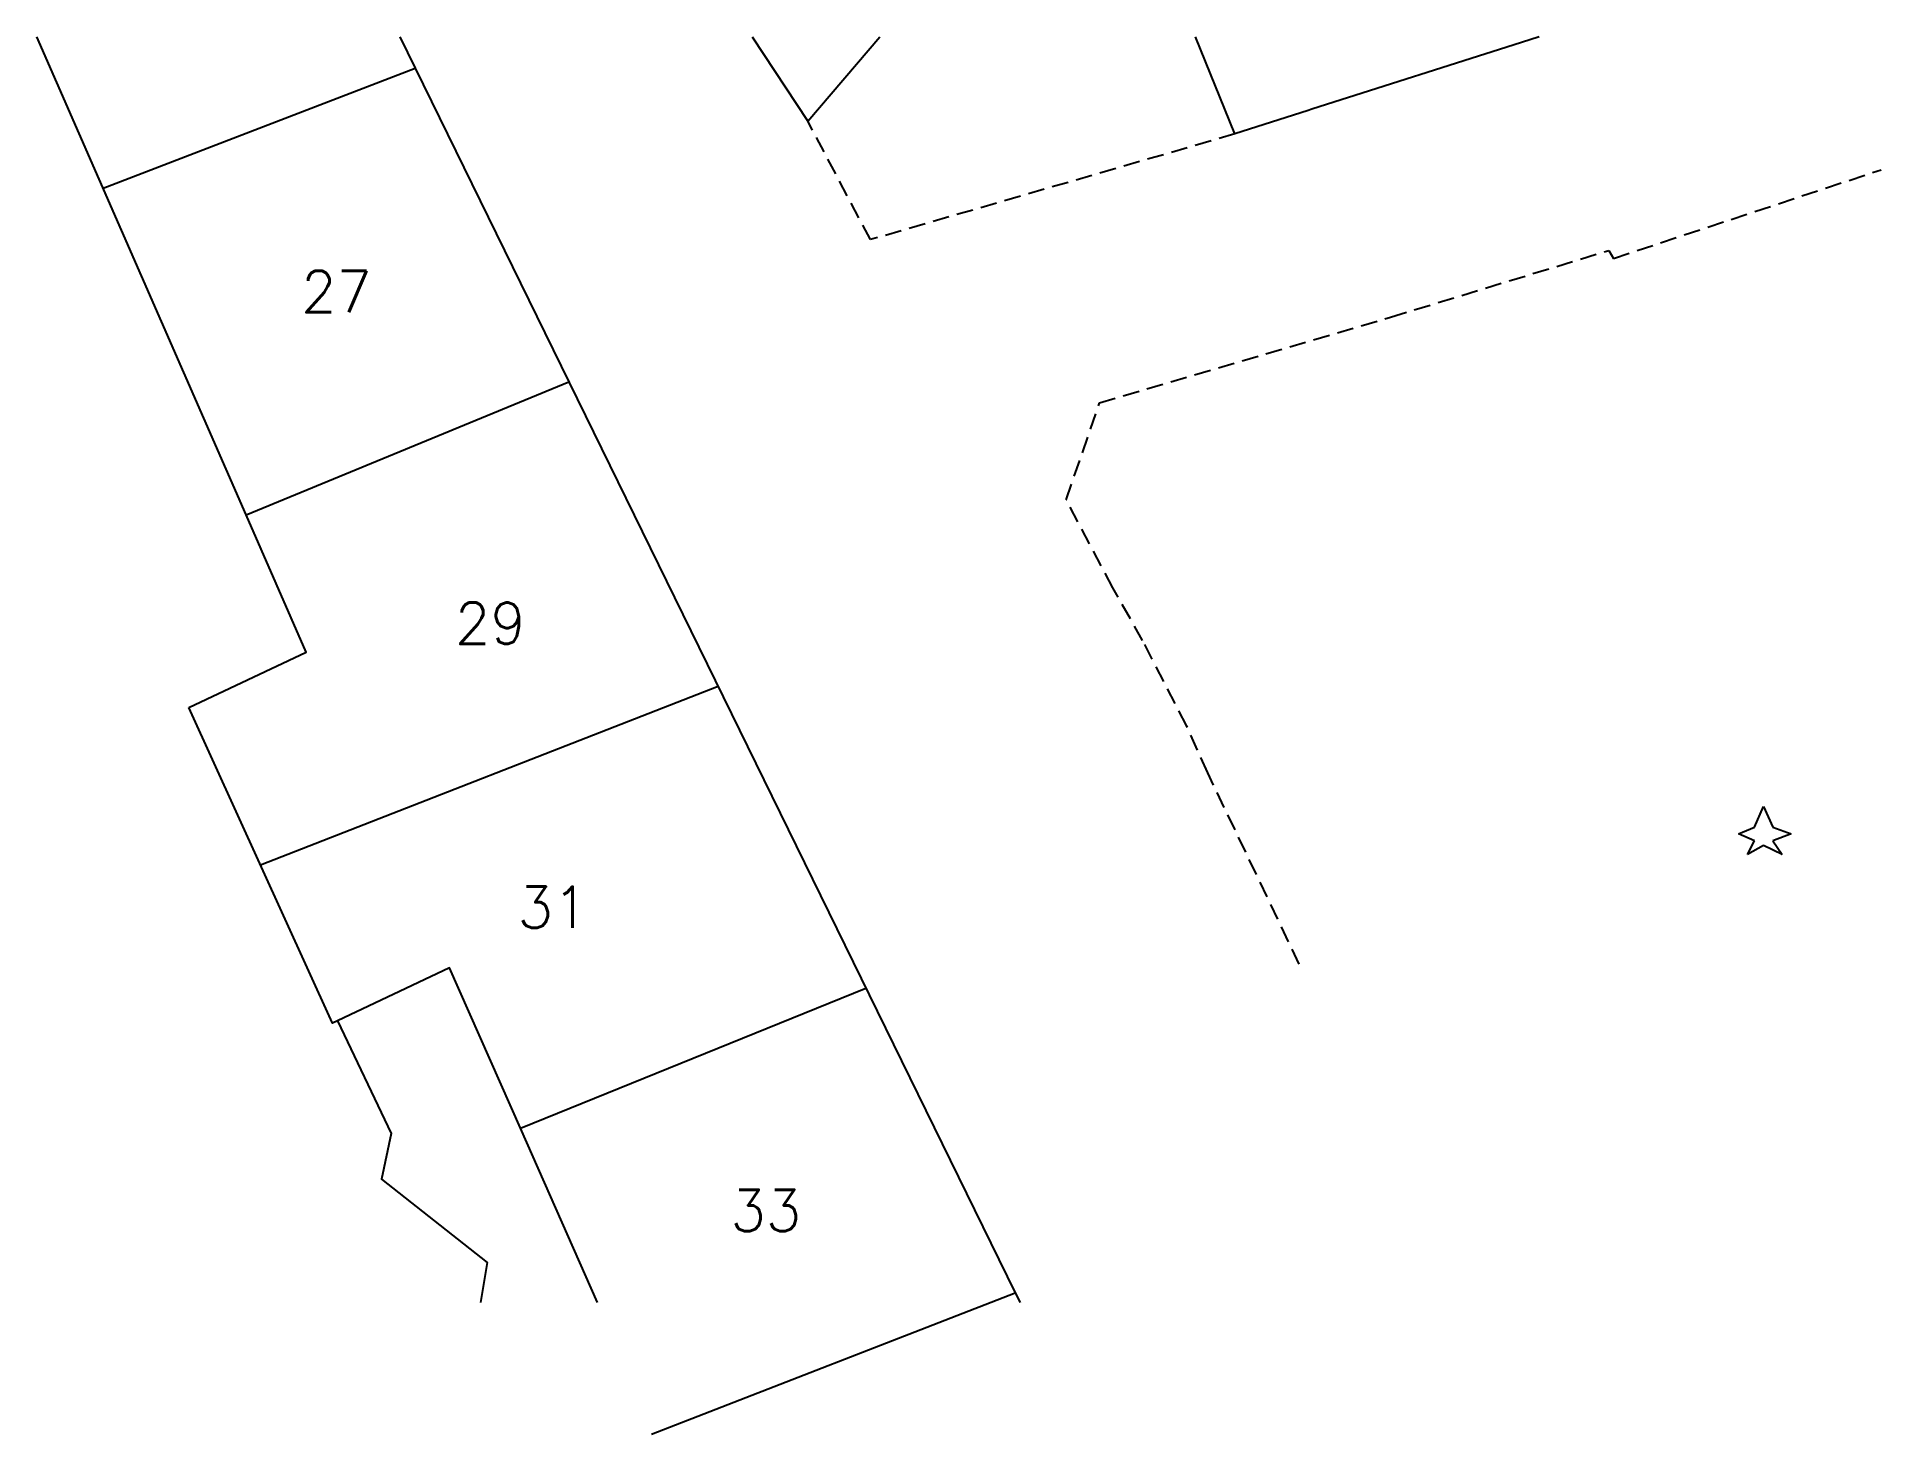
# Model space of a CAD drawing. Header units: millimetres. Extents: x 81006 to 82001, y 143028 to 144000.
# Drawn here: x 81199.5 to 81255.3, y 143957.7 to 144000 of the extents above; entities that cross this region are included whole.
import ezdxf
from ezdxf.enums import TextEntityAlignment as Align

# ---------------------------------------------------------------- set-up
doc = ezdxf.new("R2010")
doc.units = ezdxf.units.MM
doc.linetypes.add('DASHED', pattern=[0.75, 0.5, -0.25])
doc.layers.get('0').update_dxf_attribs({"linetype": 'CONTINUOUS'})
for name, color, linetype in [('W0014', 7, 'CONTINUOUS'), ('W0017', 7, 'CONTINUOUS'), ('W0101', 7, 'CONTINUOUS'), ('W0112', 1, 'DASHED'), ('W0303', 7, 'CONTINUOUS'), ('W0991', 7, 'CONTINUOUS'), ('W1102', 7, 'CONTINUOUS')]:
    doc.layers.add(name, color=color, linetype=linetype)
doc.styles.get("Standard").update_dxf_attribs({"font": 'romans.shx', "width": 0.85})

msp = doc.modelspace()

# ---------------------------------------------------------------- texts
at = {"layer": 'W0991'}
for s, p in [('27', (81208.567, 143992.299)), ('29', (81213.218, 143982.269)), ('31', (81215.112, 143973.682)), ('33', (81221.543, 143964.515))]:
    msp.add_text(s, height=1.25, dxfattribs=at).set_placement(p, align=Align.MIDDLE_CENTER)

# ---------------------------------------------------------------- blocks, each defined once
blk = doc.blocks.new('T303')
for p, q in [((-0.278, 0.209), (0, 0.835)), ((0, 0.835), (0.278, 0.209)), ((-0.765, 0), (-0.278, 0.209)), ((-0.278, -0.209), (-0.765, 0)), ((0.278, 0.209), (0.835, 0)), ((0.835, 0), (0.278, -0.209)), ((-0.487, -0.626), (-0.278, -0.209)), ((0, -0.348), (-0.487, -0.626)), ((0.557, -0.626), (0, -0.348)), ((0.278, -0.209), (0.557, -0.626))]:
    blk.add_line(p, q)

# ---------------------------------------------------------------- linework, layer by layer
at = {"layer": 'W0014'}
msp.add_lwpolyline([(81221.129, 144000), (81222.812, 143997.449)], dxfattribs=at)
at = {"layer": 'W0017'}
for points in [[(81222.812, 143997.449), (81224.993, 144000)], [(81208.601, 143970.243), (81210.216, 143966.844), (81209.924, 143965.463), (81213.117, 143962.937), (81212.923, 143961.731)]]:
    msp.add_lwpolyline(points, dxfattribs=at)
at = {"layer": 'W0101'}
for points in [[(81205.835, 143985.55), (81199.513, 144000)], [(81210.481, 144000), (81210.947, 143999.049)], [(81235.72, 143997.064), (81234.534, 144000)], [(81244.379, 143999.83), (81238.044, 143997.813)], [(81244.913, 144000), (81244.379, 143999.83)], [(81210.947, 143999.049), (81229.082, 143962.024)], [(81238.044, 143997.813), (81237.935, 143997.778), (81235.72, 143997.064)], [(81204.101, 143979.72), (81207.652, 143981.397), (81205.835, 143985.55)], [(81214.124, 143967.002), (81211.981, 143971.844), (81208.601, 143970.243), (81208.451, 143970.172), (81204.101, 143979.72)], [(81216.456, 143961.731), (81214.124, 143967.002)], [(81229.082, 143962.024), (81229.226, 143961.731)]]:
    msp.add_lwpolyline(points, dxfattribs=at)
at = {"layer": 'W0112'}
for points in [[(81235.72, 143997.064), (81224.708, 143993.868), (81222.812, 143997.449)], [(81237.667, 143971.963), (81234.898, 143977.749), (81234.261, 143979.166), (81234.255, 143979.177), (81232.93, 143981.75), (81232.028, 143983.344), (81230.625, 143986.003), (81231.624, 143988.93), (81240.425, 143991.526), (81247.022, 143993.541), (81247.162, 143993.302), (81255.251, 143995.982)]]:
    msp.add_lwpolyline(points, dxfattribs=at)
at = {"layer": 'W1102'}
for points in [[(81201.513, 143995.428), (81210.947, 143999.049)], [(81205.835, 143985.55), (81215.59, 143989.571)], [(81206.266, 143974.968), (81220.1, 143980.362)], [(81214.124, 143967.002), (81224.57, 143971.236)], [(81218.084, 143957.748), (81229.082, 143962.024)]]:
    msp.add_lwpolyline(points, dxfattribs=at)

# ---------------------------------------------------------------- block references
at = {"layer": 'W0303'}
msp.add_blockref('T303', (81251.701, 143975.897), dxfattribs=at)

msp.set_redraw_order([(e.dxf.handle, doc.entitydb.next_handle()) for e in msp.query("TEXT MTEXT ATTDEF DIMENSION ARC_DIMENSION")])  # texts and dimensions are drawn at this point

doc.saveas('drawing.dxf')
